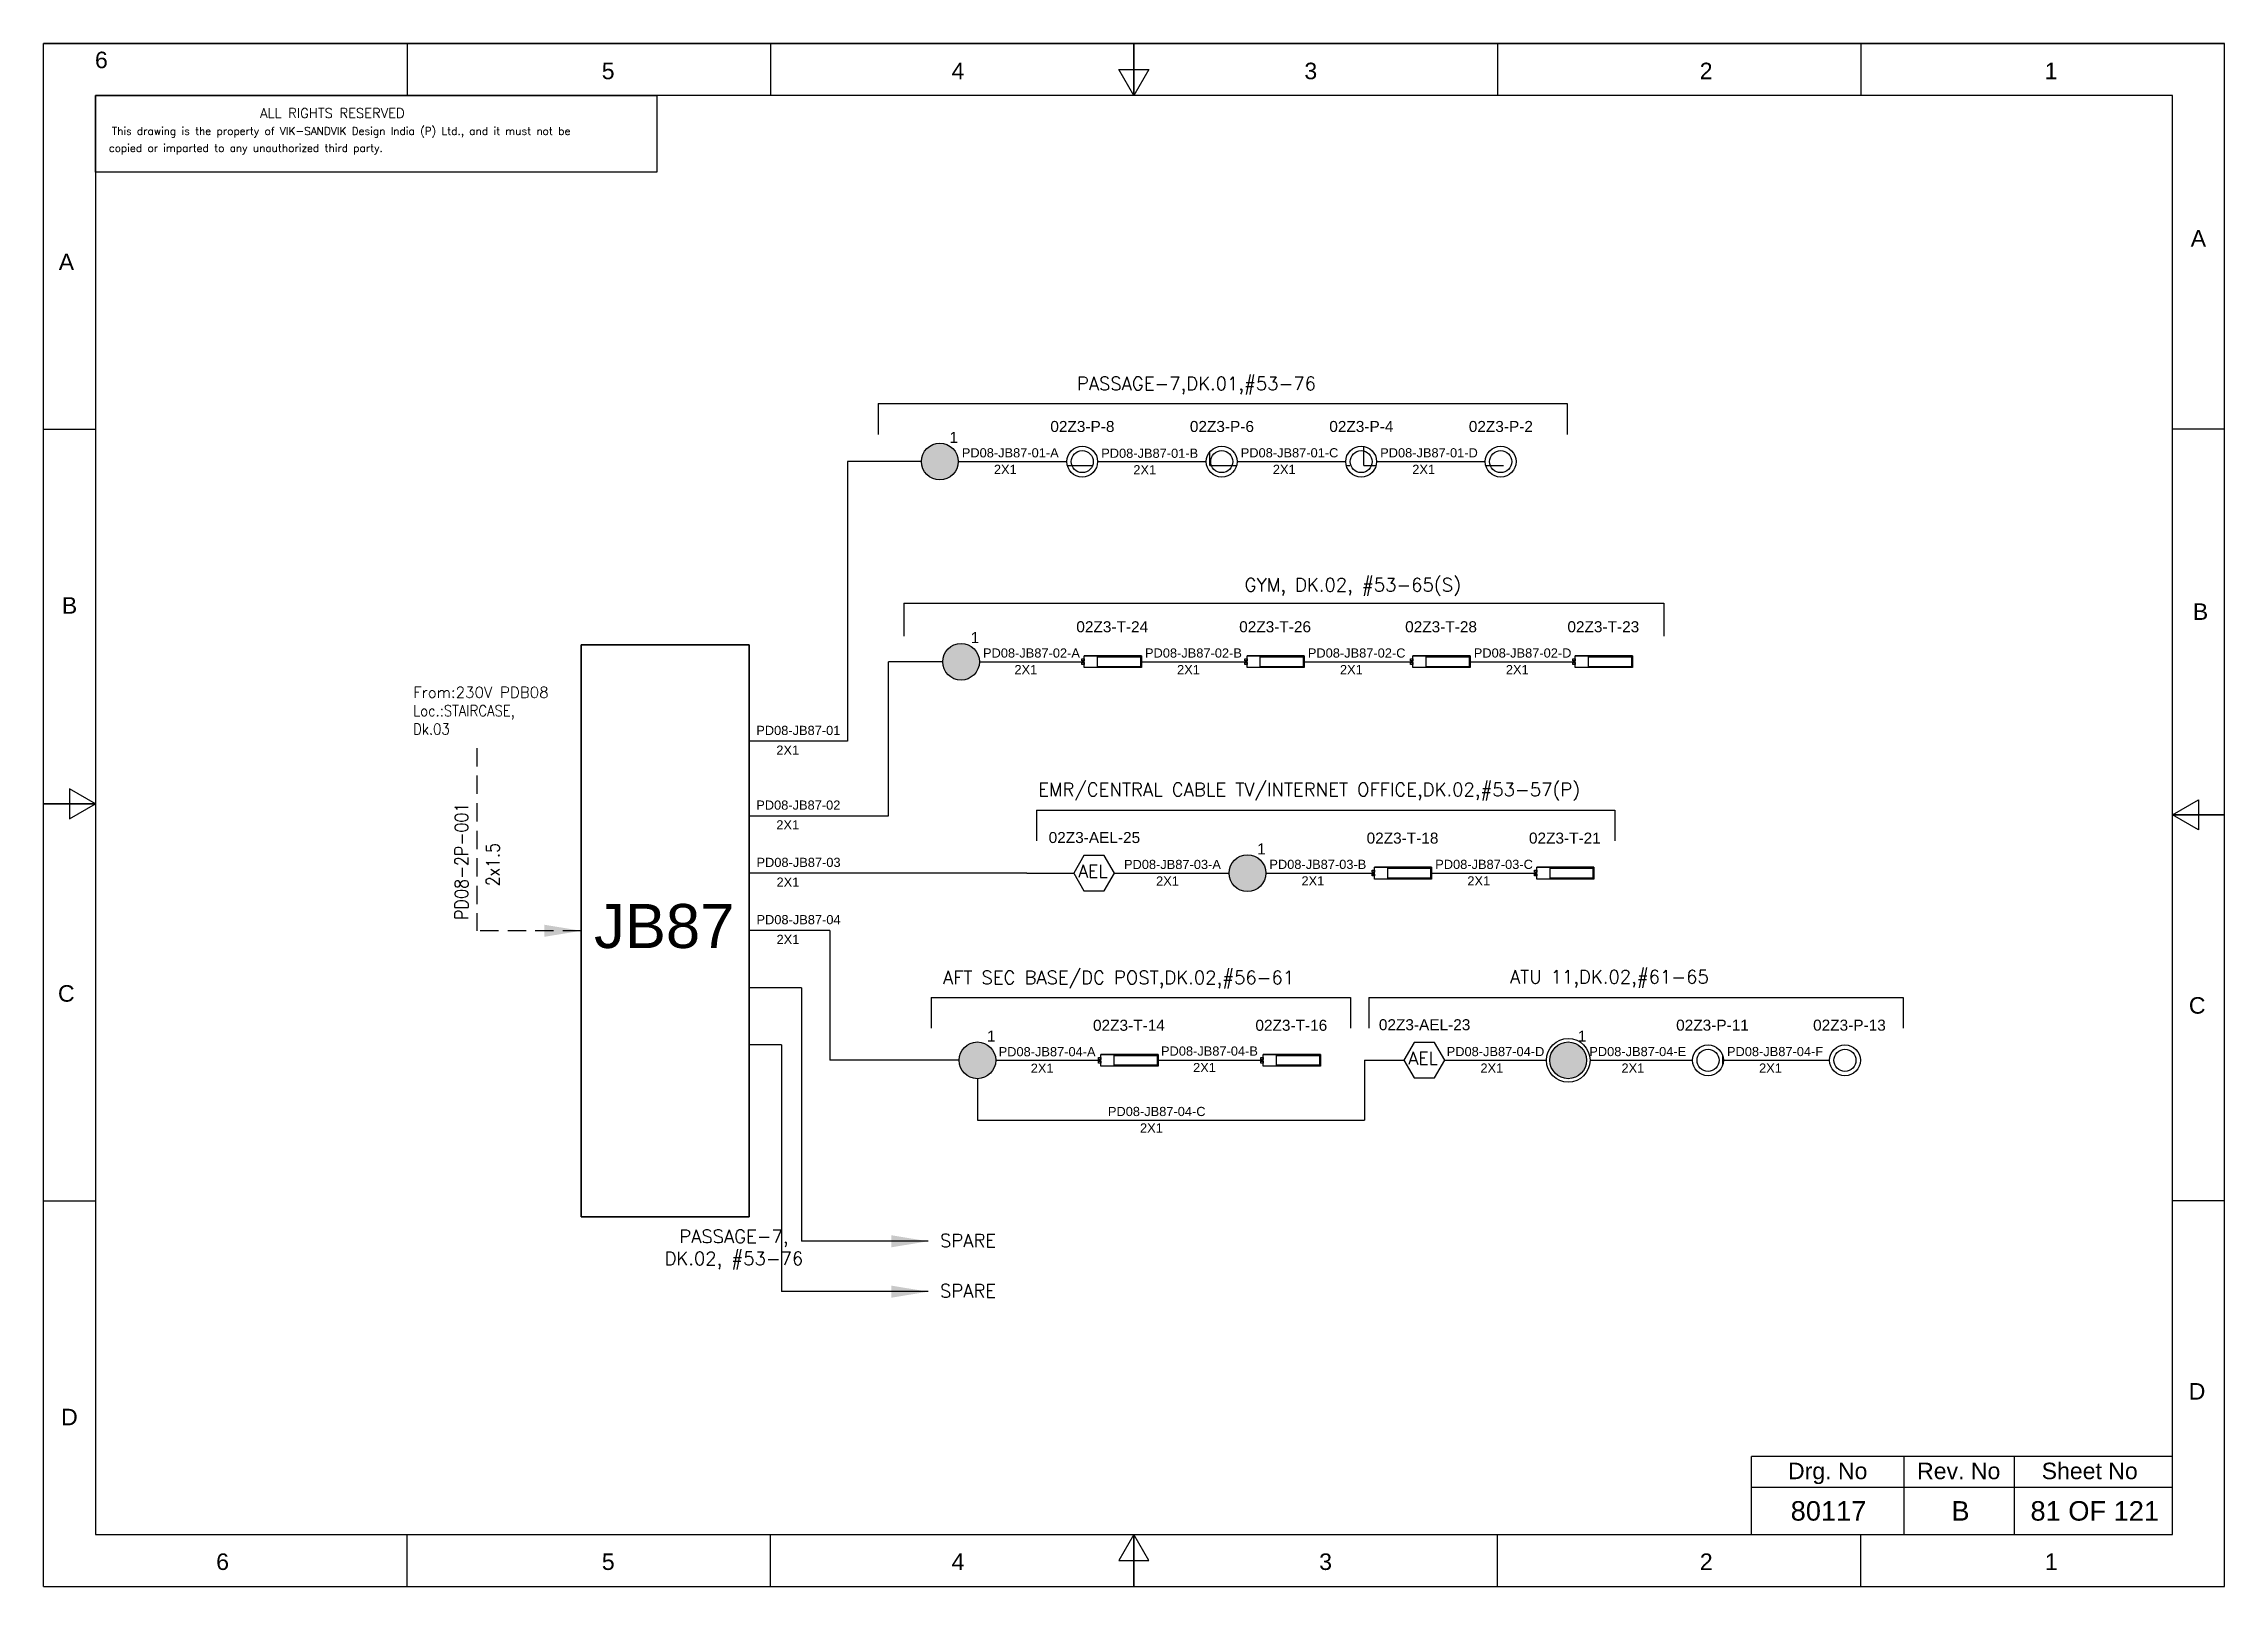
# Model space of a CAD drawing. Header units: inches. Extents: x -3311 to 1429, y -713 to 2436.
# Drawn here: x -3309.1 to -3012.1, y -152.6 to 57.4 of the extents above; entities that cross this region are included whole.
import ezdxf
from ezdxf.enums import TextEntityAlignment as Align

# ---------------------------------------------------------------- set-up
doc = ezdxf.new("R2010")
doc.units = ezdxf.units.IN
doc.linetypes.add('HIDDEN', pattern=[0.375, 0.25, -0.125])
doc.linetypes.add('SOLID', pattern=[0])
for name, color, linetype, lineweight in [('ELEC_TXT-025', 1, 'Continuous', 25), ('HEL-025', 1, 'Continuous', 25), ('HEL-035', 2, 'Continuous', 35)]:
    doc.layers.add(name, color=color, linetype=linetype, lineweight=lineweight)
doc.layers.add('LINE', color=3, linetype='SOLID')
doc.styles.add('_NORMAL', font='arial.ttf')
doc.styles.add('ROMANS', font='simplex.shx', dxfattribs={"width": 0.88})
doc.styles.get("Standard").update_dxf_attribs({"font": 'arial.ttf'})
doc.dimstyles.get("Standard").update_dxf_attribs({"dimtxt": 0.18, "dimasz": 0.18, "dimexe": 0.18, "dimexo": 0.0625, "dimgap": 0.09, "dimtad": 0, "dimtih": 1, "dimtoh": 1, "dimdec": 4, "dimzin": 0, "dimdsep": 46, "dimtxsty": 'Standard', "dimcen": 0.09, "dimadec": 0, "dimazin": 0, "dimtfac": 1, "dimtdec": 4, "dimtofl": 0, "dimtmove": 0, "dimatfit": 3, "dimfxl": 1, "dimtolj": 1, "dimtzin": 0, "dimarcsym": 0})
pattern_1 = [(0, (0, 0), (0, 6.985), [5.08, -1.905]), (90, (0, 0), (-6.985, 4e-16), [5.08, -1.905])]

msp = doc.modelspace()

# ---------------------------------------------------------------- texts
at = {"color": 7}
for s, p in [('PD08-JB87-01-A', (-3184.01, 1.09)), ('2X1', (-3179.64, -1.17)), ('PD08-JB87-01-B', (-3165.02, 1.03, -0.03)), ('2X1', (-3160.65, -1.22, -0.03)), ('PD08-JB87-01-C', (-3146.02, 1.09, -0.03)), ('2X1', (-3141.65, -1.17)), ('PD08-JB87-01-D', (-3127.03, 1.09, -0.03)), ('2X1', (-3122.66, -1.17, -0.03)), ('PD08-JB87-02-A', (-3181.12, -26.17)), ('PD08-JB87-02-B', (-3159.06, -26.17)), ('PD08-JB87-02-C', (-3136.88, -26.17, -0.05)), ('PD08-JB87-02-D', (-3114.28, -26.17, -0.03)), ('2X1', (-3176.84, -28.43)), ('2X1', (-3154.69, -28.43)), ('2X1', (-3132.51, -28.43, -0.03)), ('2X1', (-3109.91, -28.43, -0.03)), ('PD08-JB87-01', (-3212, -36.71)), ('2X1', (-3209.27, -39.4)), ('PD08-JB87-02', (-3212, -46.88)), ('2X1', (-3209.27, -49.57)), ('PD08-JB87-03', (-3211.97, -54.68)), ('2X1', (-3209.24, -57.37)), ('PD08-JB87-03-A', (-3161.92, -54.96, -0.01)), ('2X1', (-3157.55, -57.22, -0.01)), ('PD08-JB87-03-B', (-3142.12, -54.95, -0.04)), ('2X1', (-3137.75, -57.2, -0.01)), ('PD08-JB87-03-C', (-3119.53, -54.95, -0.01)), ('2X1', (-3115.16, -57.2, -0.01)), ('PD08-JB87-04', (-3211.97, -62.48)), ('2X1', (-3209.24, -65.17)), ('PD08-JB87-04-A', (-3178.99, -80.46)), ('PD08-JB87-04-B', (-3156.88, -80.37, -0.03)), ('PD08-JB87-04-D', (-3117.97, -80.44, -0.03)), ('PD08-JB87-04-E', (-3098.55, -80.44, -0.05)), ('PD08-JB87-04-F', (-3079.8, -80.44, -0.05)), ('2X1', (-3174.62, -82.71)), ('2X1', (-3152.51, -82.62, -0.03)), ('2X1', (-3113.38, -82.69, -0.03)), ('2X1', (-3094.17, -82.69, -0.05)), ('2X1', (-3075.43, -82.69, -0.05)), ('PD08-JB87-04-C', (-3164.11, -88.6)), ('2X1', (-3159.74, -90.85))]:
    msp.add_text(s, height=1.25, dxfattribs=at).set_placement(p)
at = {"color": 7, "lineweight": 30}
msp.add_text('JB87 ', height=6, dxfattribs=at).set_placement((-3223.37, -62.72), align=Align.MIDDLE_CENTER)
at = {"color": 7}
for s, height, p in [('Drg. No', 2.246, (-3066.08, -136.92)), ('Rev. No', 2.246, (-3048.24, -136.92)), ('Sheet No', 2.246, (-3030.4, -136.92)), ('80117', 2.653, (-3065.97, -142.36)), ('B', 2.65, (-3048, -142.36)), ('81 OF 121', 2.653, (-3029.71, -142.36))]:
    msp.add_text(s, height=height, dxfattribs=at).set_placement(p, align=Align.MIDDLE_CENTER)
at = {"color": 7, "char_height": 1.8, "attachment_point": 1, "style": '_NORMAL'}
for s, insert, width in [('{\\Fromans|c0;\\C2;PASSAGE-7,DK.01,#53-76}', (-3168.33, 12.05, 0.22), 40.2117), ('{\\Fromans|c0;\\C2;EMR/CENTRAL CABLE TV/INTERNET OFFICE,DK.02,#53-57(P)}', (-3173.62, -43.24, 0.2), 99.6353), ('{\\Fromans|c0;\\C2;AFT SEC BASE/DC POST,DK.02,#56-61}', (-3186.58, -68.82, 0.22), 59.7137), ('{\\Fromans|c0;\\C2;ATU 11,DK.02,#61-65}', (-3109.36, -68.73, 0.16), 74.1776), ('{\\Fromans|c0;\\C2;SPARE}', (-3186.98, -104.66), 8.1658), ('{\\Fromans|c0;\\C2;SPARE}', (-3186.98, -111.51), 8.1658)]:
    msp.add_mtext(s, dxfattribs=dict(at, insert=insert, width=width))
at = {"insert": (-3145.49, -15.35), "char_height": 1.8, "width": 80.3537, "attachment_point": 1, "style": '_NORMAL'}
msp.add_mtext('{\\Fromans|c0;\\C2;GYM, DK.02, #53-65(S)}', dxfattribs=at)
at = {"color": 7, "insert": (-3258.73, -30.15), "char_height": 1.5, "width": 36.8884, "attachment_point": 1}
msp.add_mtext('{\\Fromans|c0;\\C2;From:230V PDB08 \\P\\Fsimplex|c0;\\W0.88;Loc.:STAIRCASE,      \\PDk.03}', dxfattribs=at)
at = {"color": 7, "insert": (-3253.04, -61.88), "char_height": 1.8, "width": 17.1296, "attachment_point": 1, "rotation": 90, "style": '_NORMAL'}
msp.add_mtext('{\\Fromans|c0;\\W0.88;PD08-2P-001}', dxfattribs=at)
at = {"color": 7, "insert": (-3248.77, -57.31), "char_height": 1.8, "attachment_point": 1, "rotation": 90, "style": '_NORMAL'}
msp.add_mtext('{\\Fsimplex|c0;\\W0.88;2x1.5}', dxfattribs=at)
at = {"color": 7, "insert": (-3224.5, -104.08), "char_height": 1.8, "attachment_point": 1, "style": '_NORMAL'}
msp.add_mtext('\\pxqc;{\\Fromans|c0;\\C2;PASSAGE-7, \\PDK.02, #53-76}', dxfattribs=at)

# ---------------------------------------------------------------- blocks, each defined once
blk = doc.blocks.new('FIXED_KEY_SWITCH')
h = blk.add_hatch(color=1)
h.dxf.hatch_style = 1
edge = h.paths.add_edge_path()
edge.add_arc((848.13, 1737.46), 2.5, 0, 360)
at = {"color": 1}
blk.add_circle((848.13, 1737.46), 2.5, dxfattribs=at)
at = {"color": 7, "insert": (849.44, 1741.5), "char_height": 1.5, "attachment_point": 1, "style": '_NORMAL'}
blk.add_mtext_dynamic_manual_height_columns('1', width=1.5, gutter_width=7.5, heights=[0], dxfattribs=at)
blk = doc.blocks.new('SWT')
blk.add_blockref('FIXED_KEY_SWITCH', (0, 0))
blk.add_attdef('TAG_NO', (844.55, 1741.11), '', height=1.5)
blk = doc.blocks.new('2A')
at = {"color": 7, "lineweight": -3, "ltscale": 2.5}
blk.add_line((790.02, 1997.62, -0.03), (782.23, 1997.62, -0.03), dxfattribs=at)
at = {"color": 7, "lineweight": -3, "ltscale": 2.5, "elevation": -0.03}
for points in [[(781.91, 1997.21), (782.23, 1997.21), (782.23, 1996.94), (781.91, 1996.94)], [(781.91, 1996.7), (782.23, 1996.7), (782.23, 1996.44), (781.91, 1996.44)], [(782.23, 1997.62), (790.02, 1997.62), (790.02, 1996.02), (782.23, 1996.02)], [(784.03, 1997.5), (789.88, 1997.5), (789.88, 1996.14), (784.03, 1996.14)]]:
    blk.add_lwpolyline(points, close=True, dxfattribs=at)
blk = doc.blocks.new('LED TUBE LIGHT 30W')
blk.add_blockref('2A', (179.91, -357.89))
blk.add_attdef('TAG_NO.', (962.52, 1642.97), '', height=1.5)
blk = doc.blocks.new('AEL')
at = {"color": 4}
blk.add_lwpolyline([(989.98, -190.09), (992.75, -190.09), (994.14, -187.69), (992.75, -185.28), (989.98, -185.28), (988.59, -187.69)], close=True, dxfattribs=at)
at = {"color": 4, "style": 'ROMANS'}
blk.add_text('AEL', height=1.725, dxfattribs=at).set_placement((989.2, -188.27))
blk = doc.blocks.new('AEL_L')
blk.add_blockref('AEL', (0, 0))
blk.add_attdef('TAG_NO', (986.55, -183.59), '', height=1.5)
blk = doc.blocks.new('1')
h = blk.add_hatch()
h.set_pattern_fill('ANGLE', color=6)
h.set_pattern_definition(pattern_1)
h.paths.add_polyline_path([(303.23, 2044.43, 1), (306.22, 2044.43, 1)], flags=0)
h.paths.add_polyline_path([(302.63, 2044.43, 1), (306.83, 2044.43, 1)])
h.paths.add_polyline_path([(306.22, 2044.43, -1), (303.23, 2044.43, -1)], flags=16)
h = blk.add_hatch()
h.set_pattern_fill('ANGLE', color=6)
h.set_pattern_definition(pattern_1)
h.paths.add_polyline_path([(303.23, 2044.43, 1), (306.22, 2044.43, 1)])
at = {"color": 6}
for radius in [2.1, 1.5]:
    blk.add_circle((304.73, 2044.43), radius, dxfattribs=at)
blk = doc.blocks.new('LED PENDENT LIGHT 15W')
blk.add_blockref('1', (0, 0))
blk.add_attdef('TAG_NO', (301.63, 2048.1), '', height=1.5)
blk = doc.blocks.new('fr')
at = {"color": 7, "linetype": 'Continuous'}
for p, q in [((33763.99, 4500.4), (33466.99, 4500.4)), ((33466.99, 4500.4), (33763.99, 4500.4)), ((33466.99, 4290.33), (33466.99, 4500.4)), ((33516.49, 4500.4), (33516.49, 4493.33)), ((33565.99, 4500.4), (33565.99, 4493.33)), ((33615.49, 4500.4), (33615.49, 4493.33)), ((33615.49, 4493.33), (33615.49, 4500.4)), ((33615.49, 4500.4), (33615.49, 4493.33)), ((33664.99, 4500.4), (33664.99, 4493.33)), ((33714.49, 4500.4), (33714.49, 4493.33)), ((33763.99, 4290.33), (33763.99, 4500.4)), ((33763.99, 4290.33), (33763.99, 4500.4)), ((33615.49, 4493.33), (33613.45, 4496.87)), ((33613.45, 4496.87), (33617.53, 4496.87)), ((33617.53, 4496.87), (33615.49, 4493.33)), ((33756.92, 4493.33), (33474.06, 4493.33)), ((33474.06, 4493.33), (33474.06, 4297.41)), ((33756.92, 4297.41), (33756.92, 4493.33)), ((33466.99, 4447.89), (33474.06, 4447.89)), ((33763.99, 4447.89), (33756.92, 4447.89)), ((33474.06, 4396.87), (33470.53, 4398.91)), ((33470.53, 4398.91), (33470.53, 4394.83)), ((33466.99, 4396.87), (33474.06, 4396.87)), ((33474.06, 4396.87), (33466.99, 4396.87)), ((33466.99, 4396.87), (33474.06, 4396.87)), ((33470.53, 4394.83), (33474.06, 4396.87)), ((33756.92, 4395.37), (33760.45, 4397.41)), ((33760.45, 4397.41), (33760.45, 4393.33)), ((33763.99, 4395.37), (33756.92, 4395.37)), ((33760.45, 4393.33), (33756.92, 4395.37)), ((33756.92, 4395.37), (33763.99, 4395.37)), ((33763.99, 4395.37), (33756.92, 4395.37)), ((33466.99, 4342.85), (33474.06, 4342.85)), ((33763.99, 4342.85), (33756.92, 4342.85)), ((33474.06, 4297.41), (33756.92, 4297.41)), ((33516.49, 4290.33), (33516.49, 4297.41)), ((33565.99, 4290.33), (33565.99, 4297.41)), ((33615.49, 4297.41), (33613.45, 4293.87)), ((33615.49, 4290.33), (33615.49, 4297.41)), ((33617.53, 4293.87), (33615.49, 4297.41)), ((33615.49, 4297.41), (33615.49, 4290.33)), ((33615.49, 4290.33), (33615.49, 4297.41)), ((33664.99, 4290.33), (33664.99, 4297.41)), ((33714.49, 4290.33), (33714.49, 4297.41)), ((33613.45, 4293.87), (33617.53, 4293.87)), ((33466.99, 4290.33), (33763.99, 4290.33)), ((33466.99, 4290.33), (33763.99, 4290.33))]:
    blk.add_line(p, q, dxfattribs=at)
at = {"color": 7, "style": '_NORMAL'}
for s, p in [('6', (33474.86, 4498.18)), ('5', (33543.88, 4496.68)), ('4', (33591.52, 4496.68)), ('3', (33639.57, 4496.68)), ('2', (33693.41, 4496.68)), ('1', (33740.39, 4496.68)), ('A', (33760.45, 4473.88)), ('A', (33470.1, 4470.68)), ('B', (33470.52, 4423.9)), ('B', (33760.74, 4423.06)), ('C', (33470.08, 4371.07)), ('C', (33760.29, 4369.44)), ('D', (33760.27, 4316.89)), ('D', (33470.51, 4313.39)), ('6', (33491.37, 4293.69)), ('5', (33543.89, 4293.69)), ('4', (33591.53, 4293.69)), ('3', (33641.59, 4293.69)), ('2', (33693.43, 4293.69)), ('1', (33740.41, 4293.69))]:
    blk.add_text(s, height=2.25, dxfattribs=at).set_placement(p, align=Align.MIDDLE_CENTER)
blk = doc.blocks.new('A$C4BAD7D21')
at = {"layer": 'HEL-025'}
blk.add_lwpolyline([(-34000, 0), (-34000, 2086), (-18714, 2086), (-18714, 0)], close=True, dxfattribs=at)
at = {"layer": 'HEL-025', "style": 'ROMANS'}
for s, p in [('This drawing is the property of VIK-SANDVIK Design India (P) Ltd., and it must not be', (-33558, 1016)), (' copied or imparted to any unauthorized third party.', (-33785, 550))]:
    blk.add_text(s, height=210, dxfattribs=at).set_placement(p)
at = {"layer": 'HEL-035', "style": 'ROMANS'}
blk.add_text('     ALL RIGHTS RESERVED', height=262.5, dxfattribs=at).set_placement((-30497, 1476))

# ---------------------------------------------------------------- linework, layer by layer
for p, q in [((-3195.39, 8.41, -0.05), (-3101.56, 8.41, -0.05)), ((-3199.57, 0.51), (-3199.57, -37.55)), ((-3189.5, 0.51), (-3199.57, 0.51)), ((-3186.61, -26.74), (-3194, -26.74)), ((-3194, -47.72), (-3194, -26.74)), ((-3173.82, -46.95, -0.07), (-3095.06, -46.95, -0.07)), ((-3175.15, -55.52), (-3212.98, -55.52)), ((-3201.97, -63.32), (-3212.98, -63.32)), ((-3201.97, -63.32), (-3201.97, -81.01)), ((-3205.84, -71.12), (-3212.98, -71.12)), ((-3205.84, -71.12), (-3205.84, -105.65)), ((-3188.17, -72.46, -0.05), (-3131.06, -72.46, -0.05)), ((-3128.58, -72.44, -0.11), (-3055.81, -72.44, -0.11)), ((-3208.57, -78.92), (-3212.98, -78.92)), ((-3208.57, -78.92), (-3208.57, -112.51)), ((-3129.15, -81.01, -0.03), (-3129.15, -89.17, -0.03)), ((-3181.89, -83.51), (-3181.89, -89.17))]:
    msp.add_line(p, q)
at = {"color": 7, "linetype": 'Continuous'}
for p, q in [((-3019.13, -134.97), (-3076.45, -134.97)), ((-3076.45, -145.57), (-3076.45, -134.97)), ((-3055.68, -145.57), (-3055.68, -134.97)), ((-3040.66, -145.57), (-3040.66, -134.97)), ((-3076.45, -139.15), (-3019.13, -139.15))]:
    msp.add_line(p, q, dxfattribs=at)
at = {"linetype": 'HIDDEN', "ltscale": 10}
msp.add_lwpolyline([(-3250.06, -38.49), (-3250.06, -63.37)], dxfattribs=at)
at = {"layer": 'LINE', "color": 0}
for p, q in [((-3195.39, 8.41, -0.05), (-3195.39, 4.22, -0.05)), ((-3101.56, 8.41, -0.05), (-3101.56, 4.22, -0.05)), ((-3184.5, 0.51), (-3169.71, 0.51)), ((-3165.51, 0.51), (-3150.71, 0.51)), ((-3146.51, 0.51), (-3131.72, 0.51)), ((-3127.52, 0.51, -0.03), (-3112.72, 0.51, -0.03)), ((-3191.9, -18.77), (-3191.9, -23.27)), ((-3191.9, -18.77), (-3088.41, -18.77)), ((-3088.41, -18.77), (-3088.41, -23.27)), ((-3235.85, -24.42), (-3235.85, -102.32)), ((-3212.98, -24.42), (-3235.85, -24.42)), ((-3212.98, -102.32), (-3212.98, -24.42)), ((-3181.61, -26.74), (-3167.35, -26.74)), ((-3159.55, -26.74), (-3145.17, -26.74, -0.03)), ((-3137.37, -26.75, -0.03), (-3122.57, -26.75, -0.03)), ((-3114.77, -26.75, -0.03), (-3100.46, -26.75, -0.05)), ((-3199.57, -37.55), (-3212.98, -37.55)), ((-3173.82, -46.95, -0.07), (-3173.82, -51.14, -0.07)), ((-3095.06, -46.95, -0.07), (-3095.06, -51.14, -0.07)), ((-3212.98, -47.72), (-3194, -47.72)), ((-3175.15, -55.52), (-3168.76, -55.52, -0.01)), ((-3163.21, -55.52, -0.01), (-3147.61, -55.52, -0.01)), ((-3142.61, -55.52, -0.01), (-3127.82, -55.52, -0.01)), ((-3120.02, -55.52, -0.01), (-3105.71, -55.52, -0.04)), ((-3188.17, -72.46, -0.05), (-3188.17, -76.65, -0.05)), ((-3131.06, -72.46, -0.05), (-3131.06, -76.65, -0.05)), ((-3128.58, -72.44, -0.11), (-3128.58, -76.63, -0.11)), ((-3055.81, -72.44, -0.11), (-3055.81, -76.63, -0.11)), ((-3179.39, -81.01), (-3165.08, -81.01, -0.03)), ((-3157.28, -81.01, -0.03), (-3142.96, -81.01, -0.05)), ((-3129.15, -81.01, -0.03), (-3123.79, -81.01, -0.03)), ((-3118.24, -81.01, -0.03), (-3104.39, -81.01, -0.05)), ((-3098.45, -81.01, -0.05), (-3084.49, -81.01, -0.05)), ((-3080.29, -81.01, -0.05), (-3065.83, -81.01, -0.05)), ((-3181.89, -89.17), (-3129.15, -89.17)), ((-3235.85, -102.32), (-3212.98, -102.32))]:
    msp.add_line(p, q, dxfattribs=at)
at = {"layer": 'LINE', "color": 7}
msp.add_line((-3184.39, -81.01), (-3201.97, -81.01), dxfattribs=at)
at = {"layer": 'LINE', "color": 0}
msp.add_lwpolyline([(-3235.85, -24.42), (-3212.98, -24.42), (-3212.98, -102.32), (-3235.85, -102.32)], close=True, dxfattribs=at)
msp.add_circle((-3101.42, -81.01, -0.05), 2.97, dxfattribs=at)

# ---------------------------------------------------------------- block references
for name, p in [('fr', (-36776.05, -4442.97)), ('SWT', (-4035.13, -1736.94)), ('SWT', (-4032.24, -1764.2)), ('SWT', (-3993.24, -1792.98, -0.01)), ('SWT', (-4030.02, -1818.47)), ('SWT', (-3949.55, -1818.47, -0.05))]:
    msp.add_blockref(name, p)
ref = msp.add_blockref('LED PENDENT LIGHT 15W', (-3472.34, -2043.92))
ref.add_attrib('TAG_NO', '02Z3-P-8', (-3171.95, 4.55), dxfattribs={"height": 1.5})
ref = msp.add_blockref('LED PENDENT LIGHT 15W', (-3453.34, -2043.92))
ref.add_attrib('TAG_NO', '02Z3-P-6', (-3152.95, 4.55), dxfattribs={"height": 1.5})
ref = msp.add_blockref('LED PENDENT LIGHT 15W', (-3434.35, -2043.92, -0.03))
ref.add_attrib('TAG_NO', '02Z3-P-4', (-3133.96, 4.55, -0.03), dxfattribs={"height": 1.5})
ref = msp.add_blockref('LED PENDENT LIGHT 15W', (-3415.35, -2043.92, -0.05))
ref.add_attrib('TAG_NO', '02Z3-P-2', (-3114.96, 4.55, -0.05), dxfattribs={"height": 1.5})
ref = msp.add_blockref('LED TUBE LIGHT 30W', (-4129.48, -1665.67, 0.03))
ref.add_attrib('TAG_NO.', '02Z3-T-24', (-3168.41, -22.72, 0.03), dxfattribs={"height": 1.5})
ref = msp.add_blockref('LED TUBE LIGHT 30W', (-4107.3, -1665.67))
ref.add_attrib('TAG_NO.', '02Z3-T-26', (-3146.23, -22.72), dxfattribs={"height": 1.5})
ref = msp.add_blockref('LED TUBE LIGHT 30W', (-4084.7, -1665.67))
ref.add_attrib('TAG_NO.', '02Z3-T-28', (-3123.63, -22.72), dxfattribs={"height": 1.5})
ref = msp.add_blockref('LED TUBE LIGHT 30W', (-4062.6, -1665.67, -0.03))
ref.add_attrib('TAG_NO.', '02Z3-T-23', (-3101.53, -22.72, -0.03), dxfattribs={"height": 1.5})
ref = msp.add_blockref('AEL_L', (-4157.35, 132.17, -0.01))
ref.add_attrib('TAG_NO', '02Z3-AEL-25', (-3172.18, -51.42, -0.01), dxfattribs={"color": 4, "height": 1.5})
ref = msp.add_blockref('LED TUBE LIGHT 30W', (-4089.95, -1694.45, 0.01))
ref.add_attrib('TAG_NO.', '02Z3-T-18', (-3128.88, -51.5, 0.01), dxfattribs={"height": 1.5})
ref = msp.add_blockref('LED TUBE LIGHT 30W', (-4067.84, -1694.45, -0.01))
ref.add_attrib('TAG_NO.', '02Z3-T-21', (-3106.77, -51.5, -0.01), dxfattribs={"height": 1.5})
ref = msp.add_blockref('LED TUBE LIGHT 30W', (-4127.21, -1719.94))
ref.add_attrib('TAG_NO.', '02Z3-T-14', (-3166.14, -76.99), dxfattribs={"height": 1.5})
ref = msp.add_blockref('LED TUBE LIGHT 30W', (-4105.09, -1719.94, -0.03))
ref.add_attrib('TAG_NO.', '02Z3-T-16', (-3144.02, -76.99, -0.03), dxfattribs={"height": 1.5})
ref = msp.add_blockref('AEL_L', (-4112.38, 106.68, -0.03))
ref.add_attrib('TAG_NO', '02Z3-AEL-23', (-3127.21, -76.91, -0.03), dxfattribs={"color": 4, "height": 1.5})
ref = msp.add_blockref('LED PENDENT LIGHT 15W', (-3387.11, -2125.44, -0.05))
ref.add_attrib('TAG_NO', '02Z3-P-11', (-3086.72, -76.97, -0.05), dxfattribs={"height": 1.5})
ref = msp.add_blockref('LED PENDENT LIGHT 15W', (-3368.46, -2125.44, -0.05))
ref.add_attrib('TAG_NO', '02Z3-P-13', (-3068.07, -76.97, -0.05), dxfattribs={"height": 1.5})
at = {"layer": 'ELEC_TXT-025', "color": 0, "xscale": 0.005, "yscale": 0.005, "zscale": 0.005}
msp.add_blockref('A$C4BAD7D21', (-3131.98, 39.93), dxfattribs=at)

msp.set_redraw_order([(e.dxf.handle, doc.entitydb.next_handle()) for e in msp.query("TEXT MTEXT ATTDEF DIMENSION ARC_DIMENSION")])  # texts and dimensions are drawn at this point

# ---------------------------------------------------------------- leaders
at = {"linetype": 'HIDDEN', "ltscale": 10}
msp.add_leader([(-3235.85, -63.37), (-3250.06, -63.37)], dimstyle='Standard', override={"dimasz": 5, "dimarcsym": 1}, dxfattribs=at)
for points in [[(-3188.6, -105.65), (-3205.84, -105.65)], [(-3188.6, -112.51), (-3208.57, -112.51)]]:
    msp.add_leader(points, dimstyle='Standard', override={"dimasz": 5, "dimarcsym": 1})

doc.saveas('drawing.dxf')
